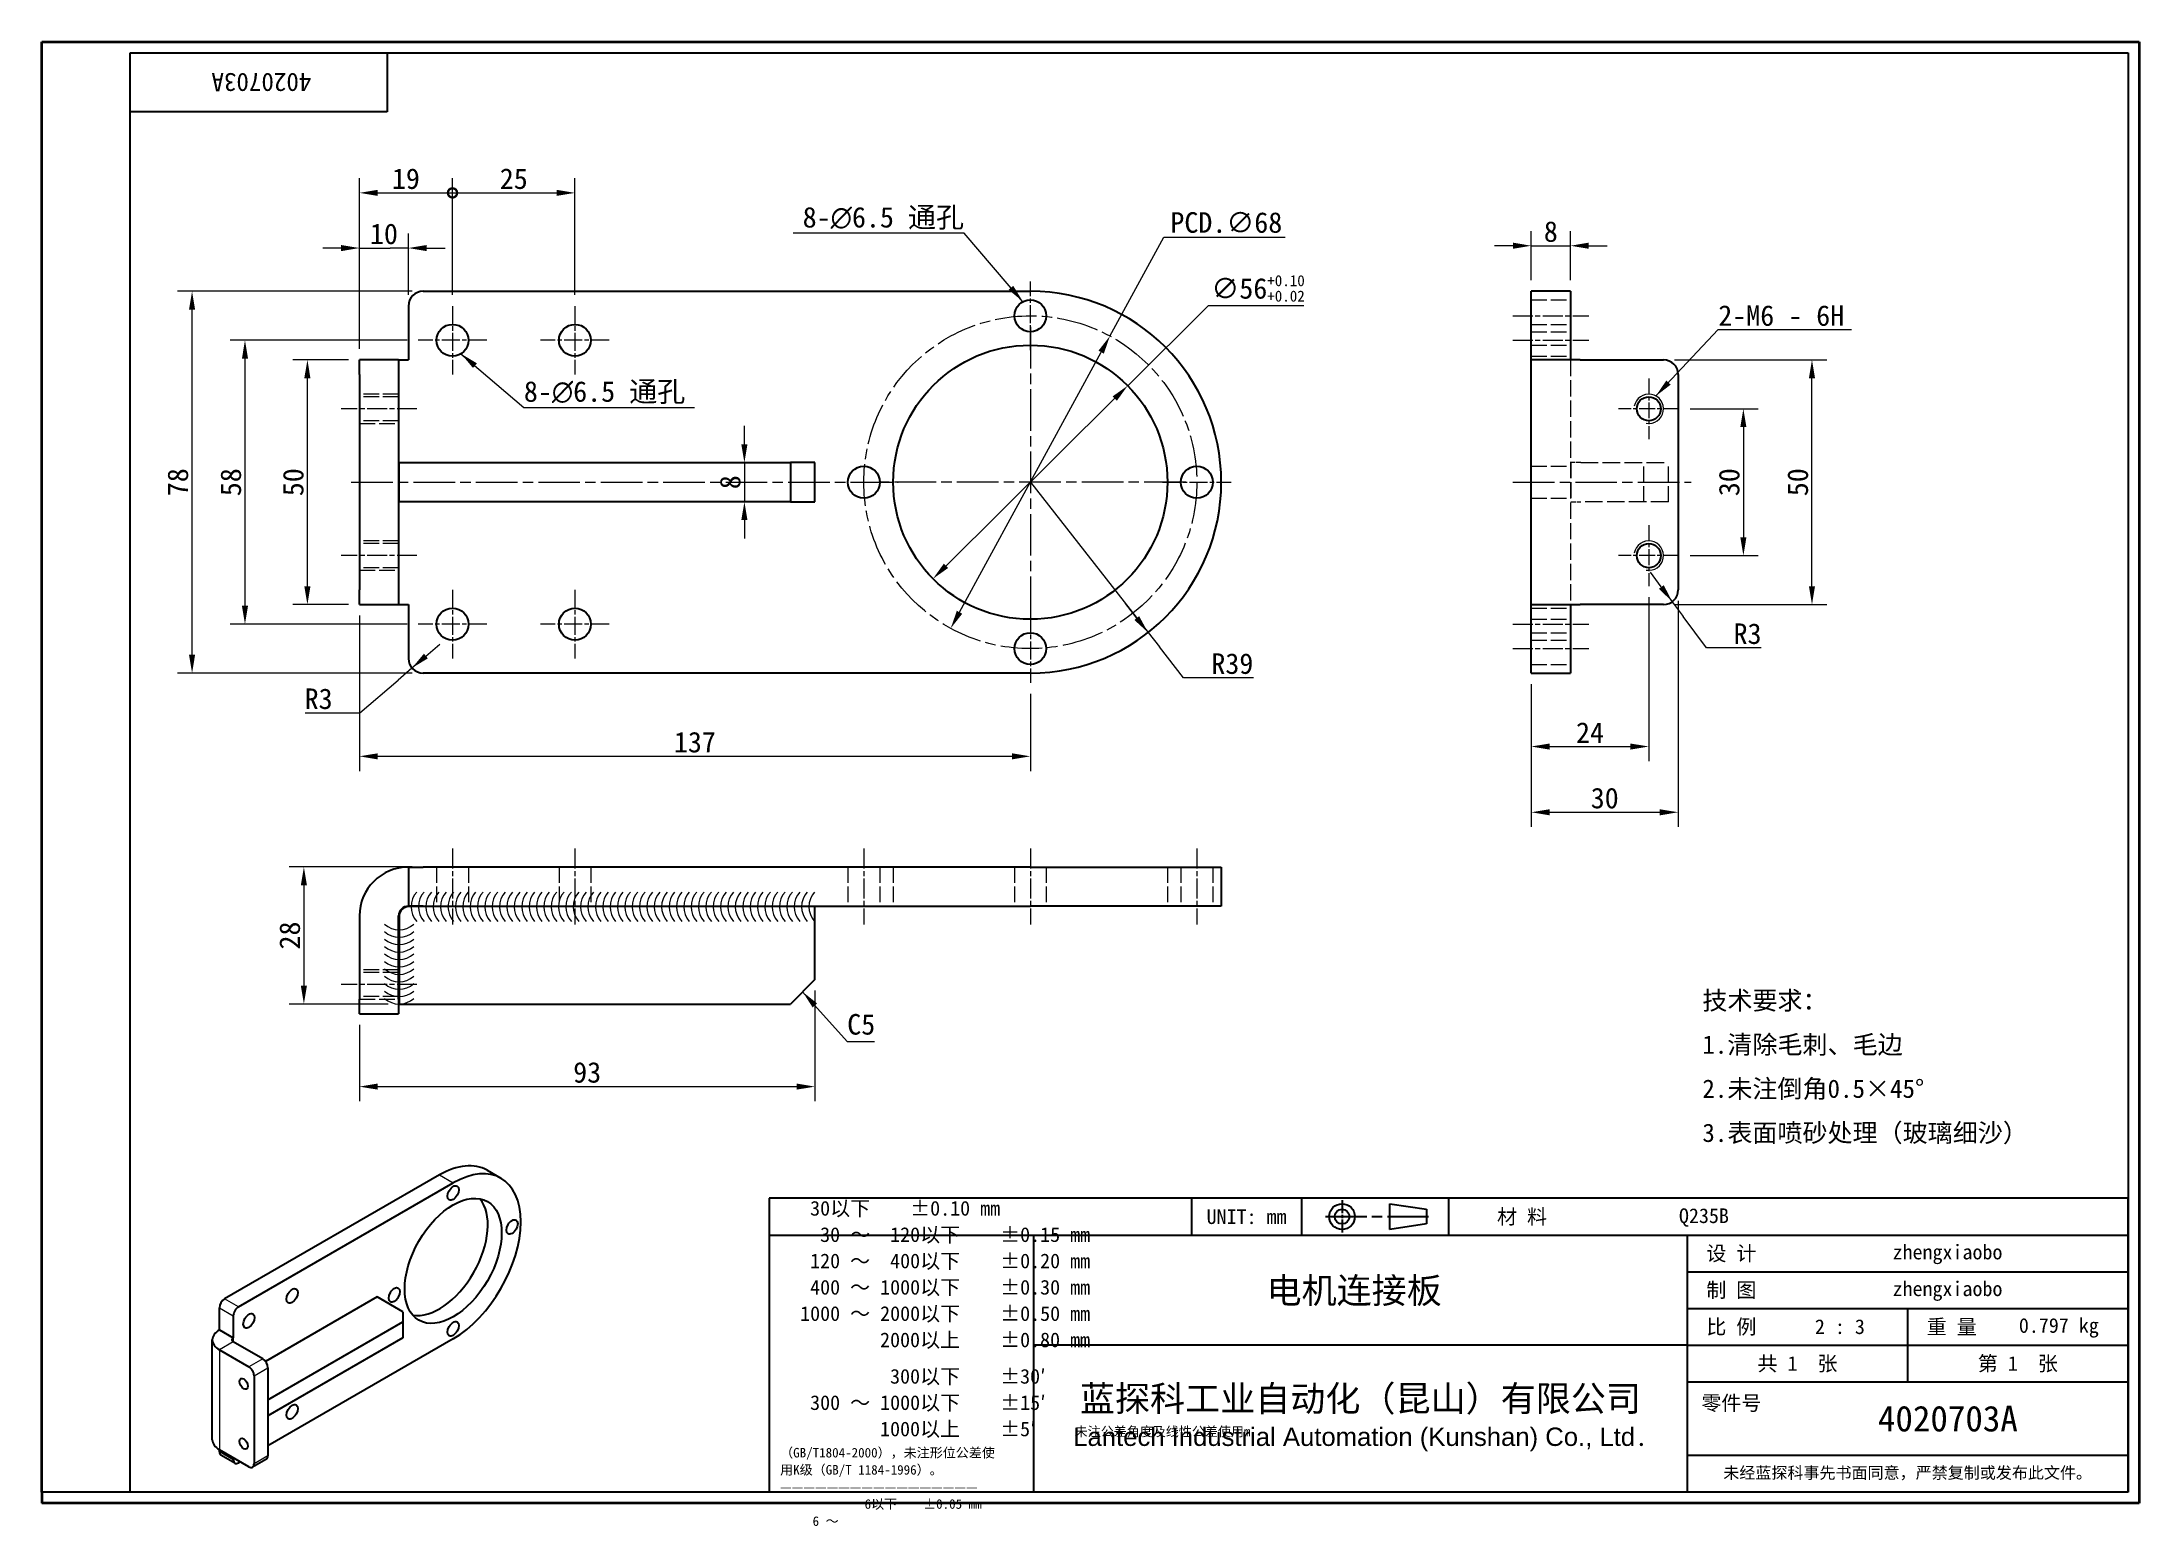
# Model space of a CAD drawing. Header units: millimetres. Extents: x 9 to 437, y 4 to 307.
import ezdxf
from ezdxf.enums import TextEntityAlignment as Align

# ---------------------------------------------------------------- set-up
doc = ezdxf.new("R2010")
doc.units = ezdxf.units.MM
doc.header["$LTSCALE"] = 1.5
doc.linetypes.add('CHAIN', pattern=[0.3543, 0.2362, -0.0295, 0.0591, -0.0295])
doc.linetypes.add('DASHED', pattern=[0.2067, 0.1654, -0.0413])
for name, color, linetype, lineweight in [('1', 7, 'Continuous', 18), ('可见 (ISO)', 7, 'Continuous', 25), ('可见窄的 (ISO)', 7, 'Continuous', 18), ('图框 (ISO)', 7, 'Continuous', 35), ('标题 (ISO)', 7, 'Continuous', 25)]:
    doc.layers.add(name, color=color, linetype=linetype, lineweight=lineweight)
for name, color, linetype, lineweight, true_color in [('中心标记 (ISO)', 1, 'CHAIN', 18, 0xc2ff0000), ('中心线 (ISO)', 1, 'CHAIN', 18, 0xc2ff0000), ('尺寸 (ISO)', 7, 'Continuous', 18, 0xc2008000), ('符号 (ISO)', 7, 'Continuous', 18, 0xc2008000), ('隐藏 (ISO)', 5, 'DASHED', 18, 0xc20000ff)]:
    doc.layers.add(name, color=color, linetype=linetype, lineweight=lineweight, true_color=true_color)
doc.styles.add('文本样式164', font='SimSun.ttf')
doc.styles.add('文本样式165', font='SimSun.ttf')
doc.styles.add('文本样式74', font='SimSun.ttf')
doc.styles.add('最新国标', font='simfang.ttf')
doc.styles.add('注释文本 (ISO)', font='simfang.ttf')
doc.dimstyles.new('默认 (GB)', dxfattribs={"dimscale": 1.5, "dimtxt": 2.8, "dimasz": 2.5, "dimexe": 2, "dimexo": 1.5, "dimgap": 0.5, "dimtad": 1, "dimtoh": 1, "dimdsep": 46, "dimtxsty": '最新国标', "dimcen": 0.09, "dimdle": 10, "dimaunit": 1, "dimadec": 3, "dimazin": 2, "dimtfac": 0.535714, "dimtmove": 0, "dimatfit": 3, "dimfxl": 1, "dimtolj": 1, "dimtzin": 0, "dimlwd": -1, "dimlwe": -1, "dimarcsym": 0})
doc.dimstyles.new('默认 (GB)$7', dxfattribs={"dimscale": 1.5, "dimtxt": 2.8, "dimasz": 2.5, "dimexe": 2, "dimexo": 1.5, "dimgap": 0.5, "dimtad": 1, "dimtoh": 1, "dimdsep": 46, "dimtxsty": '最新国标', "dimcen": 0.09, "dimdle": 10, "dimaunit": 1, "dimadec": 3, "dimazin": 2, "dimtfac": 0.535714, "dimtmove": 0, "dimatfit": 3, "dimfxl": 1, "dimtolj": 1, "dimtzin": 0, "dimlwd": -1, "dimlwe": -1, "dimarcsym": 0})

msp = doc.modelspace()

# ---------------------------------------------------------------- texts
at = {"layer": '符号 (ISO)'}
for s, insert, char_height, width, attachment_point, line_spacing_factor, style in [('8-\\fAIGDT|b0|i0;{\\H4.2000;n}\\fFangSong|b0|i0;{\\H4.2000;6.5 通孔}', (197.2997, 268.3743), 4.2, 36.506807, 9, 0.49, '最新国标'), ('2-M6 - 6H', (351.3234, 248.6813), 4.2, 28.577685, 7, 0.49, '最新国标'), ('8-\\fAIGDT|b0|i0;{\\H4.2000;n}\\fFangSong|b0|i0;{\\H4.2000;6.5 通孔}', (107.4189, 232.7769), 4.2, 36.506807, 7, 0.49, '最新国标'), ('\\fFangSong|b0|i0;{\\H3.7500;技术要求：\\P}\\fFangSong|b0|i0;{\\H3.7500;1.清除毛刺、毛边\\P}\\fFangSong|b0|i0;{\\H3.7500;2.未注倒角0.5×45°\\P}\\fFangSong|b0|i0;{\\H3.7500;3.表面喷砂处理（玻璃细沙）}', (348.0719, 97.1587), 3.75, 73.447571, 4, 1.441304, '注释文本 (ISO)')]:
    msp.add_mtext(s, dxfattribs=dict(at, insert=insert, char_height=char_height, width=width, attachment_point=attachment_point, line_spacing_factor=line_spacing_factor, style=style))
at = {"layer": '符号 (ISO)', "insert": (173.4436, 108.1442), "char_height": 4.2, "attachment_point": 1, "style": '最新国标'}
msp.add_mtext('C5', dxfattribs=at)

# ---------------------------------------------------------------- blocks, each defined once
blk = doc.blocks.new('图框 最新国标')
at = {"layer": '图框 (ISO)'}
for p, q in [((6, 7), (6, 204.5)), ((6, 204.5), (291.5, 204.5)), ((291.5, 204.5), (291.5, 5.5)), ((6, 7), (6, 5.5)), ((6, 7), (6, 5.5)), ((291.5, 5.5), (6, 5.5))]:
    blk.add_line(p, q, dxfattribs=at)
at = {"layer": '图框 (ISO)', "color": 7, "linetype": 'Continuous', "lineweight": 25}
for p, q in [((18, 203), (290, 203)), ((18, 7), (18, 203)), ((18, 203), (290, 203)), ((53, 203), (53, 195)), ((290, 203), (290, 7)), ((290, 203), (290, 7)), ((53, 195), (18, 195)), ((290, 7), (6, 7)), ((290, 7), (18, 7))]:
    blk.add_line(p, q, dxfattribs=at)
at = {"layer": '图框 (ISO)', "style": '文本样式74'}
blk.add_attdef('零件代号_001', (42.68, 200.25), '', height=2.5, rotation=180, dxfattribs=at)
blk = doc.blocks.new('标题栏 最新国标')
at = {"layer": '标题 (ISO)'}
for p, q in [((381.98, -183.84), (196.98, -183.84)), ((196.98, -183.84), (196.98, -223.84)), ((254.48, -183.84), (254.48, -188.84)), ((269.48, -183.84), (269.48, -188.84)), ((281.48, -188.09), (281.48, -184.59)), ((281.48, -184.59), (286.48, -185.34)), ((286.48, -185.34), (286.48, -187.34)), ((289.48, -183.84), (289.48, -188.84)), ((381.98, -223.84), (381.98, -183.84)), ((383.48, -183.84), (383.48, -225.34)), ((286.48, -187.34), (281.48, -188.09)), ((196.98, -188.84), (381.98, -188.84)), ((232.98, -188.84), (232.98, -223.84)), ((321.98, -188.84), (321.98, -223.84)), ((321.98, -193.84), (381.98, -193.84)), ((321.98, -198.84), (381.98, -198.84)), ((351.98, -198.84), (351.98, -208.84)), ((321.98, -203.84), (232.98, -203.84)), ((321.98, -203.84), (381.98, -203.84)), ((321.98, -208.84), (381.98, -208.84)), ((321.98, -218.84), (381.98, -218.84)), ((196.98, -223.84), (381.98, -223.84)), ((383.48, -225.34), (196.98, -225.34))]:
    blk.add_line(p, q, dxfattribs=at)
at = {"layer": '标题 (ISO)', "linetype": 'CHAIN', "ltscale": 5.000333}
blk.add_line((274.98, -184.09), (274.98, -188.59), dxfattribs=at)
at = {"layer": '标题 (ISO)', "linetype": 'CHAIN', "ltscale": 15.834605}
blk.add_line((272.73, -186.34), (286.98, -186.34), dxfattribs=at)
at = {"layer": '标题 (ISO)'}
for radius in [1.75, 1]:
    blk.add_circle((274.98, -186.34), radius, dxfattribs=at)
at = {"layer": '1', "style": '文本样式164'}
for s, p in [('UNIT: mm', (261.98, -186.34)), ('材 料', (299.48, -186.34)), ('设 计', (327.98, -191.34)), ('制 图', (327.98, -196.34)), ('比 例', (327.98, -201.34)), ('重 量', (357.98, -201.34)), ('共 1  张', (336.98, -206.34)), ('第 1  张', (366.98, -206.34))]:
    blk.add_text(s, height=2, dxfattribs=at).set_placement(p, align=Align.MIDDLE_CENTER)
at = {"layer": '标题 (ISO)', "char_height": 2, "style": '注释文本 (ISO)'}
for s, insert, attachment_point, line_spacing_factor in [('   30以下    ±0.10 mm\\P    30 ～  120以下    ±0.15 mm\\P   120 ～  400以下    ±0.20 mm\\P   400 ～ 1000以下    ±0.30 mm\\P  1000 ～ 2000以下    ±0.50 mm\\P          2000以上    ±0.80 mm\\P\\H0.38462x;\\P\\H2.6x;           300以下    ±30′\\P   300 ～ 1000以下    ±15′\\P          1000以上    ±5′}{\\fSimSun|b0|i0|c134|p2;\\H0.65x;      未注公差角度及线性公差使用m\\P（GB/T1804-2000），未注形位公差使\\P用K级（GB/T 1184-1996）。\\P—————————————————\\P             6以下    ±0.05 mm\\P     6 ～', (198.48, -206.34), 4, 1.075116), ('{\\fMicrosoft YaHei|b0|i0|c134|p34;\\H1.75x;蓝探科工业自动化（昆山）有限公司\\P\\fArial|b0|i0|c0|p34;\\H0.71429x;Lantech Industrial Automation (Kunshan) Co., Ltd\\fFangSong|b0|i0|c134|p49;.\\H1.15195x; }', (277.48, -213.84), 5, 0.978695)]:
    blk.add_mtext(s, dxfattribs=dict(at, insert=insert, attachment_point=attachment_point, line_spacing_factor=line_spacing_factor))
at = {"layer": '标题 (ISO)', "attachment_point": 5, "style": '注释文本 (ISO)'}
for s, insert, char_height in [('\\fFangSong|b0|i0;零件号', (327.98, -211.84), 2), ('\\fSimSun|b0|i0;{\\H1.6000;未经蓝探科事先书面同意，严禁复制或发布此文件。}', (351.98, -221.34), 1.6)]:
    blk.add_mtext(s, dxfattribs=dict(at, insert=insert, char_height=char_height))
at = {"layer": '标题 (ISO)'}
for tag, p, height, style in [('材料_001', (320.84, -187.21), 2, '注释文本 (ISO)'), ('设计人_001', (349.92, -192.16), 2, '注释文本 (ISO)'), ('库存编号_001', (264.69, -198.14), 3.5, '文本样式165'), ('设计人_001', (349.92, -197.16), 2, '注释文本 (ISO)'), ('视图比例_001', (339.35, -202.33), 2, '注释文本 (ISO)'), ('质量\\P3;_001', (367.12, -202.16), 2, '注释文本 (ISO)'), ('零件代号_001', (347.93, -215.59), 3.5, '文本样式165')]:
    blk.add_attdef(tag, p, '', height=height, dxfattribs=dict(at, style=style))
blk = doc.blocks.new('*D5')
at = {"layer": 'Defpoints', "color": 0}
for p in [(83.84, 264.64), (83.84, 252.8), (73.84, 241.8)]:
    blk.add_point(p, dxfattribs=at)
at = {"layer": '尺寸 (ISO)', "color": 116, "true_color": 0x000000}
for p, q in [((73.84, 244.05), (73.84, 267.64)), ((83.84, 255.05), (83.84, 267.64)), ((70.09, 264.64), (66.34, 264.64)), ((73.84, 264.64), (77.59, 264.64)), ((77.59, 264.64), (80.09, 264.64)), ((83.84, 264.64), (80.09, 264.64)), ((87.59, 264.64), (91.34, 264.64))]:
    blk.add_line(p, q, dxfattribs=at)
for points in [[(70.09, 265.26), (70.09, 264.01), (73.84, 264.64)], [(87.59, 265.26), (87.59, 264.01), (83.84, 264.64)]]:
    blk.add_solid(points, dxfattribs=at)
at = {"layer": '尺寸 (ISO)', "insert": (78.84, 267.51), "char_height": 4.2, "attachment_point": 5, "style": '最新国标'}
blk.add_mtext('\\A1;10', dxfattribs=at)
blk = doc.blocks.new('_DotSmall')
at = {"color": 0, "linetype": 'ByBlock', "const_width": 0.5}
blk.add_lwpolyline([(-0.0625, 0, 1), (0.0625, 0, 1)], format="xyb", close=True, dxfattribs=at)
blk = doc.blocks.new('*D6')
at = {"layer": 'Defpoints', "color": 0}
for p in [(92.84, 275.91), (92.84, 252.8), (73.84, 241.8)]:
    blk.add_point(p, dxfattribs=at)
at = {"layer": '尺寸 (ISO)', "color": 116, "true_color": 0x000000}
for p, q in [((73.84, 244.05), (73.84, 278.91)), ((92.84, 255.05), (92.84, 278.91)), ((77.59, 275.91), (92.84, 275.91))]:
    blk.add_line(p, q, dxfattribs=at)
blk.add_solid([(77.59, 276.54), (77.59, 275.29), (73.84, 275.91)], dxfattribs=at)
at = {"layer": '尺寸 (ISO)', "color": 116, "true_color": 0x000000, "xscale": 3.75, "yscale": 3.75, "zscale": 3.75}
blk.add_blockref('_DotSmall', (92.84, 275.91), dxfattribs=at)
at = {"layer": '尺寸 (ISO)', "insert": (83.32, 278.78), "char_height": 4.2, "attachment_point": 5, "style": '最新国标'}
blk.add_mtext('\\A1;19', dxfattribs=at)
blk = doc.blocks.new('*D8')
at = {"layer": 'Defpoints', "color": 0}
for p in [(117.84, 275.91), (92.84, 252.8), (117.84, 252.8)]:
    blk.add_point(p, dxfattribs=at)
at = {"layer": '尺寸 (ISO)', "color": 116, "true_color": 0x000000}
for p, q in [((92.84, 255.05), (92.84, 278.91)), ((117.84, 255.05), (117.84, 278.91)), ((92.84, 275.91), (114.09, 275.91))]:
    blk.add_line(p, q, dxfattribs=at)
blk.add_solid([(114.09, 276.54), (114.09, 275.29), (117.84, 275.91)], dxfattribs=at)
at = {"layer": '尺寸 (ISO)', "color": 116, "true_color": 0x000000, "xscale": 3.75, "yscale": 3.75, "zscale": 3.75, "rotation": 180}
blk.add_blockref('_DotSmall', (92.84, 275.91), dxfattribs=at)
at = {"layer": '尺寸 (ISO)', "insert": (105.35, 278.78), "char_height": 4.2, "attachment_point": 5, "style": '最新国标'}
blk.add_mtext('\\A1;25', dxfattribs=at)
blk = doc.blocks.new('*D9')
at = {"layer": 'Defpoints', "color": 0}
for p in [(63.21, 241.8), (73.84, 241.8), (73.84, 191.8)]:
    blk.add_point(p, dxfattribs=at)
at = {"layer": '尺寸 (ISO)', "color": 116, "true_color": 0x000000}
for p, q in [((71.59, 241.8), (60.21, 241.8)), ((63.21, 195.55), (63.21, 238.05)), ((71.59, 191.8), (60.21, 191.8))]:
    blk.add_line(p, q, dxfattribs=at)
for points in [[(62.58, 238.05), (63.83, 238.05), (63.21, 241.8)], [(62.58, 195.55), (63.83, 195.55), (63.21, 191.8)]]:
    blk.add_solid(points, dxfattribs=at)
at = {"layer": '尺寸 (ISO)', "insert": (60.34, 216.8), "char_height": 4.2, "attachment_point": 5, "rotation": 90, "style": '最新国标'}
blk.add_mtext('\\A1;50', dxfattribs=at)
blk = doc.blocks.new('*D10')
at = {"layer": 'Defpoints', "color": 0}
for p in [(73.84, 191.8), (210.84, 175.8), (210.84, 160.8)]:
    blk.add_point(p, dxfattribs=at)
at = {"layer": '尺寸 (ISO)', "color": 116, "true_color": 0x000000}
for p, q in [((73.84, 189.55), (73.84, 157.8)), ((210.84, 173.55), (210.84, 157.8)), ((77.59, 160.8), (207.09, 160.8))]:
    blk.add_line(p, q, dxfattribs=at)
for points in [[(77.59, 161.42), (77.59, 160.17), (73.84, 160.8)], [(207.09, 161.42), (207.09, 160.17), (210.84, 160.8)]]:
    blk.add_solid(points, dxfattribs=at)
at = {"layer": '尺寸 (ISO)', "insert": (142.34, 163.67), "char_height": 4.2, "attachment_point": 5, "style": '最新国标'}
blk.add_mtext('\\A1;137', dxfattribs=at)
blk = doc.blocks.new('*D11')
at = {"layer": 'Defpoints', "color": 0}
for p in [(85.84, 245.8), (50.46, 187.8), (85.84, 187.8)]:
    blk.add_point(p, dxfattribs=at)
at = {"layer": '尺寸 (ISO)', "color": 116, "true_color": 0x000000}
for p, q in [((83.59, 245.8), (47.46, 245.8)), ((50.46, 242.05), (50.46, 191.55)), ((83.59, 187.8), (47.46, 187.8))]:
    blk.add_line(p, q, dxfattribs=at)
for points in [[(49.84, 242.05), (51.09, 242.05), (50.46, 245.8)], [(49.84, 191.55), (51.09, 191.55), (50.46, 187.8)]]:
    blk.add_solid(points, dxfattribs=at)
at = {"layer": '尺寸 (ISO)', "insert": (47.59, 216.8), "char_height": 4.2, "attachment_point": 5, "rotation": 90, "style": '最新国标'}
blk.add_mtext('\\A1;58', dxfattribs=at)
blk = doc.blocks.new('*D12')
at = {"layer": 'Defpoints', "color": 0}
for p in [(210.84, 216.8), (234.88, 186.09)]:
    blk.add_point(p, dxfattribs=at)
at = {"layer": '尺寸 (ISO)', "color": 116, "true_color": 0x000000}
for p, q in [((210.84, 216.8), (234.88, 186.09)), ((232.57, 189.04), (230.26, 192)), ((234.88, 186.09), (237.19, 183.14)), ((242.12, 176.84), (237.19, 183.14)), ((256.43, 176.84), (242.12, 176.84))]:
    blk.add_line(p, q, dxfattribs=at)
blk.add_solid([(233.06, 189.43), (232.08, 188.66), (234.88, 186.09)], dxfattribs=at)
at = {"layer": '尺寸 (ISO)', "insert": (252.09, 179.71), "char_height": 4.2, "attachment_point": 5, "style": '最新国标'}
blk.add_mtext('\\A1;R39', dxfattribs=at)
blk = doc.blocks.new('*D13')
at = {"layer": 'Defpoints', "color": 0}
for p in [(230.72, 236.51), (190.96, 197.08)]:
    blk.add_point(p, dxfattribs=at)
at = {"layer": '尺寸 (ISO)', "color": 116, "true_color": 0x000000}
for p, q in [((230.72, 236.51), (247.23, 252.88)), ((247.23, 252.88), (266.7, 252.88)), ((193.62, 199.72), (228.06, 233.87))]:
    blk.add_line(p, q, dxfattribs=at)
for points in [[(227.62, 234.32), (228.5, 233.43), (230.72, 236.51)], [(193.18, 200.17), (194.06, 199.28), (190.96, 197.08)]]:
    blk.add_solid(points, dxfattribs=at)
at = {"layer": '尺寸 (ISO)', "insert": (257.34, 256.4), "char_height": 4.2, "attachment_point": 5, "style": '最新国标'}
blk.add_mtext('\\A1;∅56{\\H2.25;\\S+0.10^+0.02;}', dxfattribs=at)
blk = doc.blocks.new('*D14')
at = {"layer": 'Defpoints', "color": 0}
for p in [(227.09, 246.66), (194.58, 186.94)]:
    blk.add_point(p, dxfattribs=at)
at = {"layer": '尺寸 (ISO)', "color": 116, "true_color": 0x000000}
for p, q in [((227.09, 246.66), (238.08, 266.84)), ((238.08, 266.84), (262.9, 266.84)), ((196.38, 190.23), (225.3, 243.37))]:
    blk.add_line(p, q, dxfattribs=at)
for points in [[(224.75, 243.67), (225.85, 243.07), (227.09, 246.66)], [(195.83, 190.53), (196.93, 189.93), (194.58, 186.94)]]:
    blk.add_solid(points, dxfattribs=at)
at = {"layer": '尺寸 (ISO)', "insert": (250.86, 269.83), "char_height": 4.2, "attachment_point": 5, "style": '最新国标'}
blk.add_mtext('\\A1;\\fFangSong|b0|i0;PCD.∅68', dxfattribs=at)
blk = doc.blocks.new('*D15')
at = {"layer": 'Defpoints', "color": 0}
for p in [(39.66, 255.8), (86.84, 255.8), (86.84, 177.8)]:
    blk.add_point(p, dxfattribs=at)
at = {"layer": '尺寸 (ISO)', "color": 116, "true_color": 0x000000}
for p, q in [((84.59, 255.8), (36.66, 255.8)), ((39.66, 181.55), (39.66, 252.05)), ((84.59, 177.8), (36.66, 177.8))]:
    blk.add_line(p, q, dxfattribs=at)
for points in [[(39.03, 252.05), (40.28, 252.05), (39.66, 255.8)], [(39.03, 181.55), (40.28, 181.55), (39.66, 177.8)]]:
    blk.add_solid(points, dxfattribs=at)
at = {"layer": '尺寸 (ISO)', "insert": (36.78, 216.8), "char_height": 4.2, "attachment_point": 5, "rotation": 90, "style": '最新国标'}
blk.add_mtext('\\A1;78', dxfattribs=at)
blk = doc.blocks.new('*D16')
at = {"layer": 'Defpoints', "color": 0}
for p in [(86.84, 180.8), (84.56, 178.84)]:
    blk.add_point(p, dxfattribs=at)
at = {"layer": '尺寸 (ISO)', "color": 116, "true_color": 0x000000}
for p, q in [((86.84, 180.8), (84.56, 178.84)), ((87.41, 181.29), (90.25, 183.73)), ((73.9, 169.66), (81.72, 176.39)), ((84.56, 178.84), (81.72, 176.39)), ((62.72, 169.66), (73.9, 169.66))]:
    blk.add_line(p, q, dxfattribs=at)
blk.add_solid([(87, 181.76), (87.81, 180.81), (84.56, 178.84)], dxfattribs=at)
at = {"layer": '尺寸 (ISO)', "insert": (65.5, 172.53), "char_height": 4.2, "attachment_point": 5, "style": '最新国标'}
blk.add_mtext('\\A1;R3', dxfattribs=at)
blk = doc.blocks.new('*D17')
at = {"layer": 'Defpoints', "color": 0}
for p in [(166.84, 115.19), (73.84, 108.19), (166.84, 93.32)]:
    blk.add_point(p, dxfattribs=at)
at = {"layer": '尺寸 (ISO)', "color": 116, "true_color": 0x000000}
for p, q in [((166.84, 112.94), (166.84, 90.32)), ((73.84, 105.94), (73.84, 90.32)), ((77.59, 93.32), (163.09, 93.32))]:
    blk.add_line(p, q, dxfattribs=at)
for points in [[(77.59, 93.95), (77.59, 92.7), (73.84, 93.32)], [(163.09, 93.95), (163.09, 92.7), (166.84, 93.32)]]:
    blk.add_solid(points, dxfattribs=at)
at = {"layer": '尺寸 (ISO)', "insert": (120.34, 96.2), "char_height": 4.2, "attachment_point": 5, "style": '最新国标'}
blk.add_mtext('\\A1;93', dxfattribs=at)
blk = doc.blocks.new('*D18')
at = {"layer": 'Defpoints', "color": 0}
for p in [(86.84, 138.19), (62.49, 110.19), (81.94, 110.19)]:
    blk.add_point(p, dxfattribs=at)
at = {"layer": '尺寸 (ISO)', "color": 116, "true_color": 0x000000}
for p, q in [((84.59, 138.19), (59.49, 138.19)), ((62.49, 134.44), (62.49, 113.94)), ((79.69, 110.19), (59.49, 110.19))]:
    blk.add_line(p, q, dxfattribs=at)
for points in [[(61.87, 134.44), (63.12, 134.44), (62.49, 138.19)], [(61.87, 113.94), (63.12, 113.94), (62.49, 110.19)]]:
    blk.add_solid(points, dxfattribs=at)
at = {"layer": '尺寸 (ISO)', "insert": (59.62, 124.19), "char_height": 4.2, "attachment_point": 5, "rotation": 90, "style": '最新国标'}
blk.add_mtext('\\A1;28', dxfattribs=at)
blk = doc.blocks.new('*D19')
at = {"layer": 'Defpoints', "color": 0}
for p in [(152.45, 220.8), (152.45, 212.8), (152.45, 212.8)]:
    blk.add_point(p, dxfattribs=at)
at = {"layer": '尺寸 (ISO)', "color": 116, "true_color": 0x000000}
for p, q in [((152.45, 224.55), (152.45, 228.3)), ((152.45, 220.8), (152.45, 212.8)), ((152.45, 209.05), (152.45, 205.3))]:
    blk.add_line(p, q, dxfattribs=at)
for points in [[(151.82, 224.55), (153.07, 224.55), (152.45, 220.8)], [(151.82, 209.05), (153.07, 209.05), (152.45, 212.8)]]:
    blk.add_solid(points, dxfattribs=at)
at = {"layer": '尺寸 (ISO)', "insert": (149.57, 216.8), "char_height": 4.2, "attachment_point": 5, "rotation": 90, "style": '最新国标'}
blk.add_mtext('\\A1;8', dxfattribs=at)
blk = doc.blocks.new('Caterpillar1')
at = {"layer": '符号 (ISO)'}
for centre in [(59.26, 86.72), (60.26, 86.72), (61.27, 86.72), (62.27, 86.72), (63.27, 86.72), (64.28, 86.72), (65.28, 86.72), (66.28, 86.72), (67.28, 86.72), (68.29, 86.72), (69.29, 86.72), (70.29, 86.72), (71.3, 86.72), (72.3, 86.72), (73.3, 86.72), (74.31, 86.72), (75.31, 86.72), (76.31, 86.72), (77.31, 86.72), (78.32, 86.72), (79.32, 86.72), (80.32, 86.72), (81.33, 86.72), (82.33, 86.72), (83.33, 86.72), (84.34, 86.72), (85.34, 86.72), (86.34, 86.72), (87.34, 86.72), (88.35, 86.72), (89.35, 86.72), (90.35, 86.72), (91.36, 86.72), (92.36, 86.72), (93.36, 86.72), (94.37, 86.72), (95.37, 86.72), (96.37, 86.72), (97.37, 86.72), (98.38, 86.72), (99.38, 86.72), (100.38, 86.72), (101.39, 86.72), (102.39, 86.72), (103.39, 86.72), (104.4, 86.72), (105.4, 86.72), (106.4, 86.72), (107.41, 86.72), (108.41, 86.72), (109.41, 86.72), (110.41, 86.72), (111.42, 86.72), (112.42, 86.72), (113.42, 86.72)]:
    blk.add_arc(centre, 3, 138.1897, 221.8103, dxfattribs=at)
blk = doc.blocks.new('Caterpillar2')
at = {"layer": '符号 (ISO)'}
for centre in [(54.63, 86.57), (54.63, 85.56), (54.63, 84.55), (54.63, 83.54), (54.63, 82.53), (54.63, 81.51), (54.63, 80.5), (54.63, 79.49), (54.63, 78.48), (54.63, 77.47), (54.63, 76.46)]:
    blk.add_arc(centre, 3, 228.1897, 311.8103, dxfattribs=at)
blk = doc.blocks.new('*D22')
at = {"layer": 'Defpoints', "color": 0}
for p in [(343.34, 231.8), (343.34, 201.8), (356.45, 201.8)]:
    blk.add_point(p, dxfattribs=at)
at = {"layer": '尺寸 (ISO)', "color": 116, "true_color": 0x000000}
for p, q in [((345.59, 231.8), (359.45, 231.8)), ((356.45, 228.05), (356.45, 205.55)), ((345.59, 201.8), (359.45, 201.8))]:
    blk.add_line(p, q, dxfattribs=at)
for points in [[(355.82, 228.05), (357.07, 228.05), (356.45, 231.8)], [(355.82, 205.55), (357.07, 205.55), (356.45, 201.8)]]:
    blk.add_solid(points, dxfattribs=at)
at = {"layer": '尺寸 (ISO)', "insert": (353.57, 216.8), "char_height": 4.2, "attachment_point": 5, "rotation": 90, "style": '最新国标'}
blk.add_mtext('\\A1;30', dxfattribs=at)
blk = doc.blocks.new('*D23')
at = {"layer": 'Defpoints', "color": 0}
for p in [(340.13, 241.8), (370.46, 241.8), (340.13, 191.8)]:
    blk.add_point(p, dxfattribs=at)
at = {"layer": '尺寸 (ISO)', "color": 116, "true_color": 0x000000}
for p, q in [((342.38, 241.8), (373.46, 241.8)), ((370.46, 195.55), (370.46, 238.05)), ((342.38, 191.8), (373.46, 191.8))]:
    blk.add_line(p, q, dxfattribs=at)
for points in [[(369.83, 238.05), (371.08, 238.05), (370.46, 241.8)], [(369.83, 195.55), (371.08, 195.55), (370.46, 191.8)]]:
    blk.add_solid(points, dxfattribs=at)
at = {"layer": '尺寸 (ISO)', "insert": (367.58, 216.8), "char_height": 4.2, "attachment_point": 5, "rotation": 90, "style": '最新国标'}
blk.add_mtext('\\A1;50', dxfattribs=at)
blk = doc.blocks.new('*D24')
at = {"layer": 'Defpoints', "color": 0}
for p in [(340.13, 194.8), (341.92, 192.39)]:
    blk.add_point(p, dxfattribs=at)
at = {"layer": '尺寸 (ISO)', "color": 116, "true_color": 0x000000}
for p, q in [((339.69, 195.4), (337.46, 198.41)), ((340.13, 194.8), (341.92, 192.39)), ((341.92, 192.39), (344.15, 189.37)), ((348.91, 182.94), (344.15, 189.37)), ((360.09, 182.94), (348.91, 182.94))]:
    blk.add_line(p, q, dxfattribs=at)
blk.add_solid([(340.19, 195.77), (339.19, 195.03), (341.92, 192.39)], dxfattribs=at)
at = {"layer": '尺寸 (ISO)', "insert": (357.3, 185.82), "char_height": 4.2, "attachment_point": 5, "style": '最新国标'}
blk.add_mtext('\\A1;R3', dxfattribs=at)
blk = doc.blocks.new('*D25')
at = {"layer": 'Defpoints', "color": 0}
for p in [(337.13, 195.59), (313.13, 177.8), (337.13, 162.8)]:
    blk.add_point(p, dxfattribs=at)
at = {"layer": '尺寸 (ISO)', "color": 116, "true_color": 0x000000}
for p, q in [((337.13, 193.34), (337.13, 159.8)), ((313.13, 175.55), (313.13, 159.8)), ((316.88, 162.8), (333.38, 162.8))]:
    blk.add_line(p, q, dxfattribs=at)
for points in [[(316.88, 163.42), (316.88, 162.17), (313.13, 162.8)], [(333.38, 163.42), (333.38, 162.17), (337.13, 162.8)]]:
    blk.add_solid(points, dxfattribs=at)
at = {"layer": '尺寸 (ISO)', "insert": (325.13, 165.65), "char_height": 4.2, "attachment_point": 5, "style": '最新国标'}
blk.add_mtext('\\A1;24', dxfattribs=at)
blk = doc.blocks.new('*D26')
at = {"layer": 'Defpoints', "color": 0}
for p in [(343.13, 194.8), (313.13, 177.8), (343.13, 149.37)]:
    blk.add_point(p, dxfattribs=at)
at = {"layer": '尺寸 (ISO)', "color": 116, "true_color": 0x000000}
for p, q in [((343.13, 192.55), (343.13, 146.37)), ((313.13, 175.55), (313.13, 146.37)), ((316.88, 149.37), (339.38, 149.37))]:
    blk.add_line(p, q, dxfattribs=at)
for points in [[(316.88, 149.99), (316.88, 148.74), (313.13, 149.37)], [(339.38, 149.99), (339.38, 148.74), (343.13, 149.37)]]:
    blk.add_solid(points, dxfattribs=at)
at = {"layer": '尺寸 (ISO)', "insert": (328.13, 152.24), "char_height": 4.2, "attachment_point": 5, "style": '最新国标'}
blk.add_mtext('\\A1;30', dxfattribs=at)
blk = doc.blocks.new('*D27')
at = {"layer": 'Defpoints', "color": 0}
for p in [(321.13, 265.11), (313.13, 255.8), (321.13, 255.8)]:
    blk.add_point(p, dxfattribs=at)
at = {"layer": '尺寸 (ISO)', "color": 116, "true_color": 0x000000}
for p, q in [((313.13, 258.05), (313.13, 268.11)), ((321.13, 258.05), (321.13, 268.11)), ((309.38, 265.11), (305.63, 265.11)), ((313.13, 265.11), (321.13, 265.11)), ((324.88, 265.11), (328.63, 265.11))]:
    blk.add_line(p, q, dxfattribs=at)
for points in [[(309.38, 265.74), (309.38, 264.49), (313.13, 265.11)], [(324.88, 265.74), (324.88, 264.49), (321.13, 265.11)]]:
    blk.add_solid(points, dxfattribs=at)
at = {"layer": '尺寸 (ISO)', "insert": (317.13, 267.98), "char_height": 4.2, "attachment_point": 5, "style": '最新国标'}
blk.add_mtext('\\A1;8', dxfattribs=at)

# ---------------------------------------------------------------- dimensions: what is measured, and where the dimension line sits
at = {"layer": '尺寸 (ISO)', "color": 116, "true_color": 0x00803f}
for base, p1, p2, angle, override, picture, middle in [((92.8385, 275.9105), (73.8385, 241.7979), (92.8385, 252.7979), 180, {"dimgap": 0.5, "dimtoh": 0, "dimdec": 2, "dimblk2": 'DotSmall', "dimsah": 1, "dimdle": 0, "dimtol": 0, "dimlim": 0, "dimtp": 0, "dimtm": 0, "dimtdec": 2, "dimtofl": 0, "dimatfit": 1}, '*D6', (83.3235, 275.9105)), ((117.8385, 275.9105), (92.8385, 252.7979), (117.8385, 252.7979), 180, {"dimgap": 0.5, "dimtoh": 0, "dimdec": 2, "dimblk1": 'DotSmall', "dimsah": 1, "dimdle": 0, "dimtol": 0, "dimlim": 0, "dimtp": 0, "dimtm": 0, "dimtdec": 2, "dimtofl": 0, "dimatfit": 1}, '*D8', (105.3535, 275.9105)), ((83.8385, 264.6352), (73.8385, 241.7979), (83.8385, 252.7979), 180, {"dimgap": 0.5, "dimtoh": 0, "dimdec": 2, "dimtol": 0, "dimlim": 0, "dimtp": 0, "dimtm": 0, "dimtdec": 2, "dimtofl": 0}, '*D5', (78.8385, 264.6352)), ((321.1349, 265.1102), (313.1349, 255.7979), (321.1349, 255.7979), 180, {"dimgap": 0.5, "dimtoh": 0, "dimdec": 2, "dimtol": 0, "dimlim": 0, "dimtp": 0, "dimtm": 0, "dimtdec": 2, "dimtofl": 1, "dimatfit": 1}, '*D27', (317.1349, 265.1102)), ((39.6585, 255.7979), (86.8385, 177.7979), (86.8385, 255.7979), 90, {"dimgap": 0.5, "dimtoh": 0, "dimdec": 2, "dimtol": 0, "dimlim": 0, "dimtp": 0, "dimtm": 0, "dimtdec": 2, "dimtofl": 0, "dimatfit": 1}, '*D15', (39.6585, 216.7979)), ((50.4601, 187.7979), (85.8385, 245.7979), (85.8385, 187.7979), 90, {"dimgap": 0.5, "dimtoh": 0, "dimdec": 2, "dimtol": 0, "dimlim": 0, "dimtp": 0, "dimtm": 0, "dimtdec": 2, "dimtofl": 0, "dimatfit": 1}, '*D11', (50.4601, 216.7979)), ((63.2096, 241.7979), (73.8385, 191.7979), (73.8385, 241.7979), 270, {"dimgap": 0.5, "dimtoh": 0, "dimdec": 2, "dimtol": 0, "dimlim": 0, "dimtp": 0, "dimtm": 0, "dimtdec": 2, "dimtofl": 0, "dimatfit": 1}, '*D9', (63.2096, 216.7979)), ((370.4569, 241.7979), (340.1349, 191.7979), (340.1349, 241.7979), 90, {"dimgap": 0.5, "dimtoh": 0, "dimdec": 2, "dimtol": 0, "dimlim": 0, "dimtp": 0, "dimtm": 0, "dimtdec": 2, "dimtofl": 0, "dimatfit": 1}, '*D23', (370.4569, 216.7979)), ((356.4487, 201.7979), (343.3434, 231.7979), (343.3434, 201.7979), 90, {"dimgap": 0.5, "dimtoh": 0, "dimdec": 2, "dimtol": 0, "dimlim": 0, "dimtp": 0, "dimtm": 0, "dimtdec": 2, "dimtofl": 0, "dimatfit": 1}, '*D22', (356.4487, 216.7979)), ((152.4453, 212.7979), (152.4453, 220.7979), (152.4453, 212.7979), 270, {"dimgap": 0.5, "dimtoh": 0, "dimdec": 2, "dimse1": 1, "dimse2": 1, "dimtol": 0, "dimlim": 0, "dimtp": 0, "dimtm": 0, "dimtdec": 2, "dimtofl": 1, "dimatfit": 1}, '*D19', (152.4453, 216.7979)), ((337.1349, 162.7979), (313.1349, 177.7979), (337.1349, 195.5894), 180, {"dimgap": 0.5, "dimtoh": 0, "dimdec": 2, "dimtol": 0, "dimlim": 0, "dimtp": 0, "dimtm": 0, "dimtdec": 2, "dimtofl": 0, "dimatfit": 1}, '*D25', (325.1349, 162.7979)), ((343.1349, 149.3676), (313.1349, 177.7979), (343.1349, 194.7979), 180, {"dimgap": 0.5, "dimtoh": 0, "dimdec": 2, "dimtol": 0, "dimlim": 0, "dimtp": 0, "dimtm": 0, "dimtdec": 2, "dimtofl": 0, "dimatfit": 1}, '*D26', (328.1349, 149.3676)), ((210.8385, 160.7979), (73.8385, 191.7979), (210.8385, 175.7979), 180, {"dimgap": 0.5, "dimtoh": 0, "dimdec": 2, "dimtol": 0, "dimlim": 0, "dimtp": 0, "dimtm": 0, "dimtdec": 2, "dimtofl": 0, "dimatfit": 1}, '*D10', (142.3385, 160.7979)), ((62.4917, 110.1862), (86.8385, 138.1862), (81.9385, 110.1862), 270, {"dimgap": 0.5, "dimtoh": 0, "dimdec": 2, "dimtol": 0, "dimlim": 0, "dimtp": 0, "dimtm": 0, "dimtdec": 2, "dimtofl": 0, "dimatfit": 1}, '*D18', (62.4917, 124.1862))]:
    dim = msp.add_linear_dim(base=base, p1=p1, p2=p2, angle=angle, dimstyle='默认 (GB)', override=override, dxfattribs=at)
    dim.commit()
    dim.dimension.update_dxf_attribs({"geometry": picture, "text_midpoint": middle, "dimtype": 160})
dim = msp.add_diameter_dim_2p(p1=(194.5834, 186.9354), p2=(227.0936, 246.6605), text='\\fFangSong|b0|i0;PCD.<>', dimstyle='默认 (GB)', override={"dimgap": 0.5, "dimtih": 1, "dimdec": 2, "dimlfac": 1, "dimtol": 0, "dimlim": 0, "dimtp": 0, "dimtm": 0, "dimtdec": 2, "dimatfit": 2}, dxfattribs=at)
dim.commit()
dim.dimension.update_dxf_attribs({"geometry": '*D14', "text_midpoint": (250.8629, 266.838), "dimtype": 163})
dim = msp.add_diameter_dim_2p(p1=(190.9554, 197.0835), p2=(230.7217, 236.5124), dimstyle='默认 (GB)', override={"dimgap": 0.5, "dimtih": 1, "dimdec": 2, "dimlfac": 1, "dimtol": 1, "dimlim": 0, "dimtp": 0.1, "dimtm": -0.02, "dimtdec": 2, "dimatfit": 2}, dxfattribs=at)
dim.commit()
dim.dimension.update_dxf_attribs({"geometry": '*D13', "text_midpoint": (257.3421, 252.8826), "dimtype": 163})
for center, mpoint, picture, middle in [((210.8385, 216.7979), (234.8803, 186.0897), '*D12', (252.0882, 176.8395)), ((340.1349, 194.7979), (341.9198, 192.3866), '*D24', (357.3032, 182.9441)), ((86.8385, 180.7979), (84.5647, 178.8409), '*D16', (65.5016, 169.6583))]:
    dim = msp.add_radius_dim(center=center, mpoint=mpoint, dimstyle='默认 (GB)', override={"dimgap": 0.5, "dimtih": 1, "dimdec": 2, "dimlfac": 1, "dimcen": 0, "dimtol": 0, "dimlim": 0, "dimtp": 0, "dimtm": 0, "dimtdec": 2}, dxfattribs=at)
    dim.commit()
    dim.dimension.update_dxf_attribs({"geometry": picture, "text_midpoint": middle, "dimtype": 164})
dim = msp.add_linear_dim(base=(166.8385, 93.3219), p1=(73.8385, 108.1862), p2=(166.8385, 115.1862), dimstyle='默认 (GB)', override={"dimgap": 0.5, "dimtoh": 0, "dimdec": 2, "dimtol": 0, "dimlim": 0, "dimtp": 0, "dimtm": 0, "dimtdec": 2, "dimtofl": 0, "dimatfit": 1}, dxfattribs=at)
dim.commit()
dim.dimension.update_dxf_attribs({"geometry": '*D17', "text_midpoint": (120.3385, 93.3219), "dimtype": 160})

# ---------------------------------------------------------------- linework, layer by layer
at = {"layer": '中心标记 (ISO)', "ltscale": 10.371169}
for p, q in [((210.8385, 243.7979), (210.8385, 257.7979)), ((92.8385, 252.7979), (92.8385, 238.7979)), ((117.8385, 252.7979), (117.8385, 238.7979)), ((99.8385, 245.7979), (85.8385, 245.7979)), ((124.8385, 245.7979), (110.8385, 245.7979)), ((237.8385, 216.7979), (251.8385, 216.7979)), ((92.8385, 194.7979), (92.8385, 180.7979)), ((117.8385, 194.7979), (117.8385, 180.7979)), ((210.8385, 189.7979), (210.8385, 175.7979)), ((99.8385, 187.7979), (85.8385, 187.7979)), ((124.8385, 187.7979), (110.8385, 187.7979))]:
    msp.add_line(p, q, dxfattribs=at)
at = {"layer": '中心标记 (ISO)', "ltscale": 23.990969}
for p, q in [((210.8385, 248.5479), (210.8385, 185.0479)), ((72.1261, 216.7979), (183.8385, 216.7979)), ((242.5885, 216.7979), (179.0885, 216.7979))]:
    msp.add_line(p, q, dxfattribs=at)
at = {"layer": '中心标记 (ISO)', "ltscale": 9.198475}
for p, q in [((337.1349, 238.0064), (337.1349, 225.5894)), ((343.3434, 231.7979), (330.9264, 231.7979)), ((337.1349, 208.0064), (337.1349, 195.5894)), ((343.3434, 201.7979), (330.9264, 201.7979))]:
    msp.add_line(p, q, dxfattribs=at)
at = {"layer": '中心线 (ISO)', "ltscale": 11.482377}
for p, q in [((309.3849, 250.7979), (324.8849, 250.7979)), ((309.3849, 245.7979), (324.8849, 245.7979)), ((85.5885, 231.7979), (70.0885, 231.7979)), ((85.5885, 201.7979), (70.0885, 201.7979)), ((309.3849, 187.7979), (324.8849, 187.7979)), ((309.3849, 182.7979), (324.8849, 182.7979)), ((92.8385, 141.9362), (92.8385, 126.4362)), ((117.8385, 141.9362), (117.8385, 126.4362)), ((176.8385, 141.9362), (176.8385, 126.4362)), ((210.8385, 141.9362), (210.8385, 126.4362)), ((244.8385, 141.9362), (244.8385, 126.4362)), ((85.5885, 114.1862), (70.0885, 114.1862))]:
    msp.add_line(p, q, dxfattribs=at)
at = {"layer": '中心线 (ISO)', "ltscale": 23.990969}
msp.add_line((309.3849, 216.7979), (345.7884, 216.7979), dxfattribs=at)
msp.add_circle((210.8385, 216.7979), 34, dxfattribs=at)
at = {"layer": '可见 (ISO)'}
for p, q in [((83.8385, 252.7979), (83.8385, 241.7979)), ((86.8385, 255.7979), (210.8385, 255.7979)), ((321.1349, 255.7979), (313.1349, 255.7979)), ((313.1349, 252.7979), (313.1349, 255.7979)), ((313.1349, 241.7979), (313.1349, 252.7979)), ((321.1349, 255.7979), (321.1349, 252.7979)), ((321.1349, 252.7979), (321.1349, 241.7979)), ((73.8385, 238.7979), (73.8385, 241.7979)), ((81.8385, 241.7979), (73.8385, 241.7979)), ((81.8385, 241.7979), (81.8385, 238.7979)), ((81.8385, 241.7979), (83.8385, 241.7979)), ((313.1349, 191.7979), (313.1349, 241.7979)), ((323.1349, 241.7979), (313.1349, 241.7979)), ((323.1349, 241.7979), (340.1349, 241.7979)), ((73.8385, 238.7979), (73.8385, 194.7979)), ((81.8385, 238.7979), (81.8385, 194.7979)), ((343.1349, 238.7979), (343.1349, 194.7979)), ((81.9385, 220.7979), (161.8385, 220.7979)), ((81.9385, 212.7979), (81.9385, 220.7979)), ((166.8385, 220.7979), (161.8385, 220.7979)), ((161.8385, 220.7979), (161.8385, 212.7979)), ((166.8385, 212.7979), (166.8385, 220.7979)), ((161.8385, 212.7979), (81.9385, 212.7979)), ((161.8385, 212.7979), (166.8385, 212.7979)), ((73.8385, 191.7979), (73.8385, 194.7979)), ((81.8385, 194.7979), (81.8385, 191.7979)), ((73.8385, 191.7979), (81.8385, 191.7979)), ((81.8385, 191.7979), (83.8385, 191.7979)), ((83.8385, 191.7979), (83.8385, 180.7979)), ((313.1349, 180.7979), (313.1349, 191.7979)), ((313.1349, 191.7979), (323.1349, 191.7979)), ((321.1349, 191.7979), (321.1349, 180.7979)), ((340.1349, 191.7979), (323.1349, 191.7979)), ((313.1349, 177.7979), (313.1349, 180.7979)), ((321.1349, 180.7979), (321.1349, 177.7979)), ((210.8385, 177.7979), (86.8385, 177.7979)), ((313.1349, 177.7979), (321.1349, 177.7979)), ((83.8385, 138.1862), (86.8385, 138.1862)), ((83.8385, 138.1862), (83.8385, 130.1862)), ((210.8385, 138.1862), (86.8385, 138.1862)), ((210.8385, 138.1862), (249.8385, 138.1862)), ((249.8385, 138.1862), (249.8385, 130.1862)), ((86.8385, 130.1862), (83.8385, 130.1862)), ((166.8385, 130.0862), (83.9385, 130.0862)), ((86.8385, 130.1862), (210.8385, 130.1862)), ((166.8385, 115.1862), (166.8385, 130.0862)), ((249.8385, 130.1862), (210.8385, 130.1862)), ((73.8385, 128.1862), (73.8385, 111.1862)), ((81.8385, 111.1862), (81.8385, 128.1862)), ((81.9385, 128.0862), (81.9385, 110.1862)), ((166.8385, 115.1862), (161.8385, 110.1862)), ((73.8385, 108.1862), (73.8385, 111.1862)), ((73.8385, 108.1862), (81.8385, 108.1862)), ((81.8385, 111.1862), (81.8385, 108.1862)), ((81.9385, 110.1862), (161.8385, 110.1862)), ((90.1509, 75.2664), (46.3102, 49.955)), ((49.1387, 48.322), (92.9793, 73.6334)), ((99.9009, 76.2322), (102.7293, 74.5992)), ((45.2496, 43.6271), (45.2496, 48.1178)), ((77.4583, 50.3428), (54.6622, 37.1815)), ((82.7262, 47.3013), (77.4583, 50.3428)), ((82.7262, 47.3013), (82.7262, 45.2601)), ((45.2496, 43.6271), (48.078, 41.9941)), ((48.078, 46.4849), (48.078, 41.9941)), ((55.1491, 29.3384), (82.7262, 45.2601)), ((82.7262, 45.2601), (82.7262, 41.9941)), ((43.7851, 21.1735), (43.7851, 41.5859)), ((45.2496, 39.5446), (51.26, 36.0745)), ((54.0884, 37.7075), (48.078, 41.1776)), ((82.7262, 41.9941), (55.1491, 26.0724)), ((92.9793, 41.79), (55.1491, 19.9487)), ((55.1491, 35.8704), (55.1491, 17.9075)), ((52.3206, 34.2374), (52.3206, 16.2745)), ((45.2496, 18.724), (45.2496, 19.1322)), ((51.26, 15.6621), (45.2496, 19.1322)), ((48.3887, 16.4043), (45.5602, 18.0373)), ((48.078, 17.4992), (48.078, 17.091)), ((54.8384, 17.2208), (52.01, 15.5878)), ((49.4922, 16.6827), (49.1387, 16.4786))]:
    msp.add_line(p, q, dxfattribs=at)
for centre, radius in [((210.8385, 250.7979), 3.25), ((92.8385, 245.7979), 3.25), ((117.8385, 245.7979), 3.25), ((210.8385, 216.7979), 28), ((337.1349, 231.7979), 2.4585), ((176.8385, 216.7979), 3.25), ((244.8385, 216.7979), 3.25), ((337.1349, 201.7979), 2.4585), ((92.8385, 187.7979), 3.25), ((117.8385, 187.7979), 3.25), ((210.8385, 182.7979), 3.25)]:
    msp.add_circle(centre, radius, dxfattribs=at)
for centre, radius, start, end in [((86.8385, 252.7979), 3, 90, 180), ((210.8385, 216.7979), 39, 270, 90), ((340.1349, 238.7979), 3, 0, 90), ((340.1349, 194.7979), 3, 270, 0), ((86.8385, 180.7979), 3, 180, 270), ((83.8385, 128.1862), 10, 90, 180), ((83.8385, 128.1862), 2, 90, 180), ((83.9385, 128.0862), 2, 90, 180)]:
    msp.add_arc(centre, radius, start, end, dxfattribs=at)
for centre, major_axis, start_param, end_param in [((90.1509, 59.3447), (9.75, 16.8875), 0, 0.78539816), ((92.9793, 57.7117), (9.75, 16.8875), 3.92699082, 7.06858347), ((90.1509, 59.3447), (-7, -12.1244), 0.20343074, 2.93816191), ((46.3102, 48.7302), (-0.75, -1.299), 3.92699082, 5.49778714), ((49.1387, 47.0972), (0.75, 1.299), 0.78539816, 2.35619449), ((48.7851, 41.5859), (-5, 0), 5.49778714, 7.06858347), ((48.7851, 41.5859), (-1, 0), 5.49778714, 7.06858347), ((51.26, 34.8498), (0.75, -1.299), 0.78539816, 2.35619449), ((54.0884, 36.4828), (-0.75, 1.299), 3.92699082, 5.49778714), ((48.7851, 21.1735), (-5, 0), 0, 0.78539816), ((46.3102, 19.3363), (-0.75, -1.299), 5.49778714, 6.28318531), ((54.0884, 18.5198), (0.75, -1.299), 0, 0.78539816), ((49.1387, 17.7033), (-0.75, -1.299), 5.49778714, 7.06858347), ((51.26, 16.8869), (0.75, -1.299), 5.49778714, 7.06858347)]:
    msp.add_ellipse(centre, major_axis=major_axis, ratio=0.57735027, start_param=start_param, end_param=end_param, dxfattribs=at)
for centre, major_axis in [((92.9793, 71.5921), (0.8125, 1.4073)), ((92.9793, 57.7117), (7, 12.1244)), ((105.0001, 64.6519), (0.8125, 1.4073)), ((60.0988, 50.5673), (0.8125, 1.4073)), ((80.9585, 50.7715), (0.8125, 1.4073)), ((51.26, 45.4642), (0.8125, 1.4073)), ((92.9793, 43.8312), (0.8125, 1.4073)), ((50.1993, 32.6044), (0.6146, -1.0646)), ((60.0988, 26.8889), (0.8125, 1.4073)), ((50.1993, 20.357), (0.6146, -1.0646))]:
    msp.add_ellipse(centre, major_axis=major_axis, ratio=0.57735027, dxfattribs=at)
at = {"layer": '可见窄的 (ISO)'}
for p, q in [((90.1509, 75.2664), (92.9793, 73.6334)), ((45.2496, 48.1178), (48.078, 46.4849)), ((49.1387, 48.322), (46.3102, 49.955)), ((48.078, 41.1776), (45.2496, 39.5446)), ((45.2496, 39.5446), (45.2496, 19.1322)), ((48.078, 41.9941), (48.078, 41.1776)), ((54.0884, 37.7075), (51.26, 36.0745)), ((52.3206, 34.2374), (55.1491, 35.8704)), ((48.078, 17.091), (45.2496, 18.724)), ((55.1491, 17.9075), (52.3206, 16.2745))]:
    msp.add_line(p, q, dxfattribs=at)
for centre in [(337.1349, 231.7979), (337.1349, 201.7979)]:
    msp.add_arc(centre, 3, 260, 170, dxfattribs=at)
at = {"layer": '隐藏 (ISO)', "ltscale": 12.901145}
for p, q in [((313.1349, 254.0479), (321.1349, 254.0479)), ((313.1349, 249.0479), (321.1349, 249.0479)), ((313.1349, 247.5479), (321.1349, 247.5479)), ((313.1349, 244.7979), (321.1349, 244.7979)), ((313.1349, 242.5479), (321.1349, 242.5479)), ((81.8385, 234.7979), (73.8385, 234.7979)), ((81.8385, 234.2564), (73.8385, 234.2564)), ((81.8385, 229.3394), (73.8385, 229.3394)), ((73.8385, 228.7979), (81.8385, 228.7979)), ((313.1349, 220.0479), (321.1349, 220.0479)), ((321.2349, 220.7979), (321.2349, 212.7979)), ((336.1349, 212.7979), (336.1349, 220.7979)), ((341.1349, 212.7979), (341.1349, 220.7979)), ((313.1349, 213.5479), (321.1349, 213.5479)), ((81.8385, 204.7979), (73.8385, 204.7979)), ((81.8385, 204.2564), (73.8385, 204.2564)), ((81.8385, 199.3394), (73.8385, 199.3394)), ((73.8385, 198.7979), (81.8385, 198.7979)), ((313.1349, 191.0479), (321.1349, 191.0479)), ((313.1349, 188.7979), (321.1349, 188.7979)), ((313.1349, 186.0479), (321.1349, 186.0479)), ((313.1349, 184.5479), (321.1349, 184.5479)), ((313.1349, 179.5479), (321.1349, 179.5479)), ((89.5885, 138.1862), (89.5885, 130.1862)), ((96.0885, 138.1862), (96.0885, 130.1862)), ((114.5885, 138.1862), (114.5885, 130.1862)), ((121.0885, 138.1862), (121.0885, 130.1862)), ((173.5885, 138.1862), (173.5885, 130.1862)), ((180.0885, 138.1862), (180.0885, 130.1862)), ((182.8385, 138.1862), (182.8385, 130.1862)), ((207.5885, 138.1862), (207.5885, 130.1862)), ((214.0885, 138.1862), (214.0885, 130.1862)), ((238.8385, 138.1862), (238.8385, 130.1862)), ((241.5885, 138.1862), (241.5885, 130.1862)), ((248.0885, 138.1862), (248.0885, 130.1862)), ((81.8385, 117.1862), (73.8385, 117.1862)), ((81.8385, 116.6447), (73.8385, 116.6447)), ((81.8385, 111.7277), (73.8385, 111.7277)), ((73.8385, 111.1862), (81.8385, 111.1862))]:
    msp.add_line(p, q, dxfattribs=at)
at = {"layer": '隐藏 (ISO)', "ltscale": 13.438693}
msp.add_line((321.1349, 241.7979), (321.1349, 191.7979), dxfattribs=at)
at = {"layer": '隐藏 (ISO)', "ltscale": 3.989087}
for p, q in [((323.2349, 220.7979), (321.2349, 220.7979)), ((321.2349, 212.7979), (323.2349, 212.7979))]:
    msp.add_line(p, q, dxfattribs=at)
at = {"layer": '隐藏 (ISO)', "ltscale": 14.433156}
for p, q in [((323.2349, 220.7979), (341.1349, 220.7979)), ((341.1349, 212.7979), (323.2349, 212.7979))]:
    msp.add_line(p, q, dxfattribs=at)

# ---------------------------------------------------------------- block references
at = {"xscale": 1.5, "yscale": 1.5, "zscale": 1.5}
msp.add_blockref('图框 最新国标', (0, 0), dxfattribs=at).add_auto_attribs({'零件代号_001': '4020703A'})
ref = msp.add_blockref('标题栏 最新国标', (-137.9738, 346.2664), dxfattribs=dict(xscale=1.5, yscale=1.5, zscale=1.5))
ref.add_attrib('零件代号_001', '4020703A', (383.9246, 22.875), dxfattribs={"layer": '标题 (ISO)', "height": 5.25, "style": '文本样式165'})
ref.add_attrib('库存编号_001', '电机连接板', (259.0684, 49.0517), dxfattribs={"layer": '标题 (ISO)', "height": 5.25, "style": '文本样式165'})
ref.add_attrib('质量\\P3;_001', '0.797 kg', (412.7057, 43.0243), dxfattribs={"layer": '标题 (ISO)', "height": 3, "style": '注释文本 (ISO)'})
ref.add_attrib('视图比例_001', '2 : 3', (371.0571, 42.7757), dxfattribs={"layer": '标题 (ISO)', "height": 3, "style": '注释文本 (ISO)'})
ref.add_attrib('设计人_001', 'zhengxiaobo', (386.9057, 58.0243), dxfattribs={"layer": '标题 (ISO)', "height": 3, "style": '注释文本 (ISO)'})
ref.add_attrib('设计人_001', 'zhengxiaobo', (386.9057, 50.5243), dxfattribs={"layer": '标题 (ISO)', "height": 3, "style": '注释文本 (ISO)'})
ref.add_attrib('材料_001', 'Q235B', (343.29, 65.4471), dxfattribs={"layer": '标题 (ISO)', "height": 3, "style": '注释文本 (ISO)'})
at = {"layer": '符号 (ISO)', "xscale": 1.5, "yscale": 1.5, "zscale": 1.5}
for name in ['Caterpillar1', 'Caterpillar2']:
    msp.add_blockref(name, (0, 0), dxfattribs=at)

msp.set_redraw_order([(e.dxf.handle, doc.entitydb.next_handle()) for e in msp.query("TEXT MTEXT ATTDEF DIMENSION ARC_DIMENSION")])  # texts and dimensions are drawn at this point

# ---------------------------------------------------------------- leaders
at = {"layer": '符号 (ISO)', "annotation_type": 0, "has_hookline": 1}
for points, hookline_direction, text_width in [([(209.3304, 253.6768), (197.2997, 267.6743)], 1, 34.8615), ([(338.5887, 234.4221), (351.3234, 247.9813)], 0, 27.216), ([(94.5738, 243.05), (107.4189, 232.0769)], 0, 34.8615)]:
    msp.add_leader(points, dimstyle='默认 (GB)$7', override={"dimgap": 0, "dimtad": 1}, dxfattribs=dict(at, hookline_direction=hookline_direction, text_width=text_width))
at = {"layer": '符号 (ISO)', "color": 116, "true_color": 0x00803f, "annotation_type": 0, "has_hookline": 1, "hookline_direction": 0, "text_width": 5.568}
msp.add_leader([(164.3385, 112.6862), (173.4436, 102.5704)], dimstyle='默认 (GB)$7', override={"dimgap": 0, "dimtad": 1}, dxfattribs=at)

doc.saveas('drawing.dxf')
